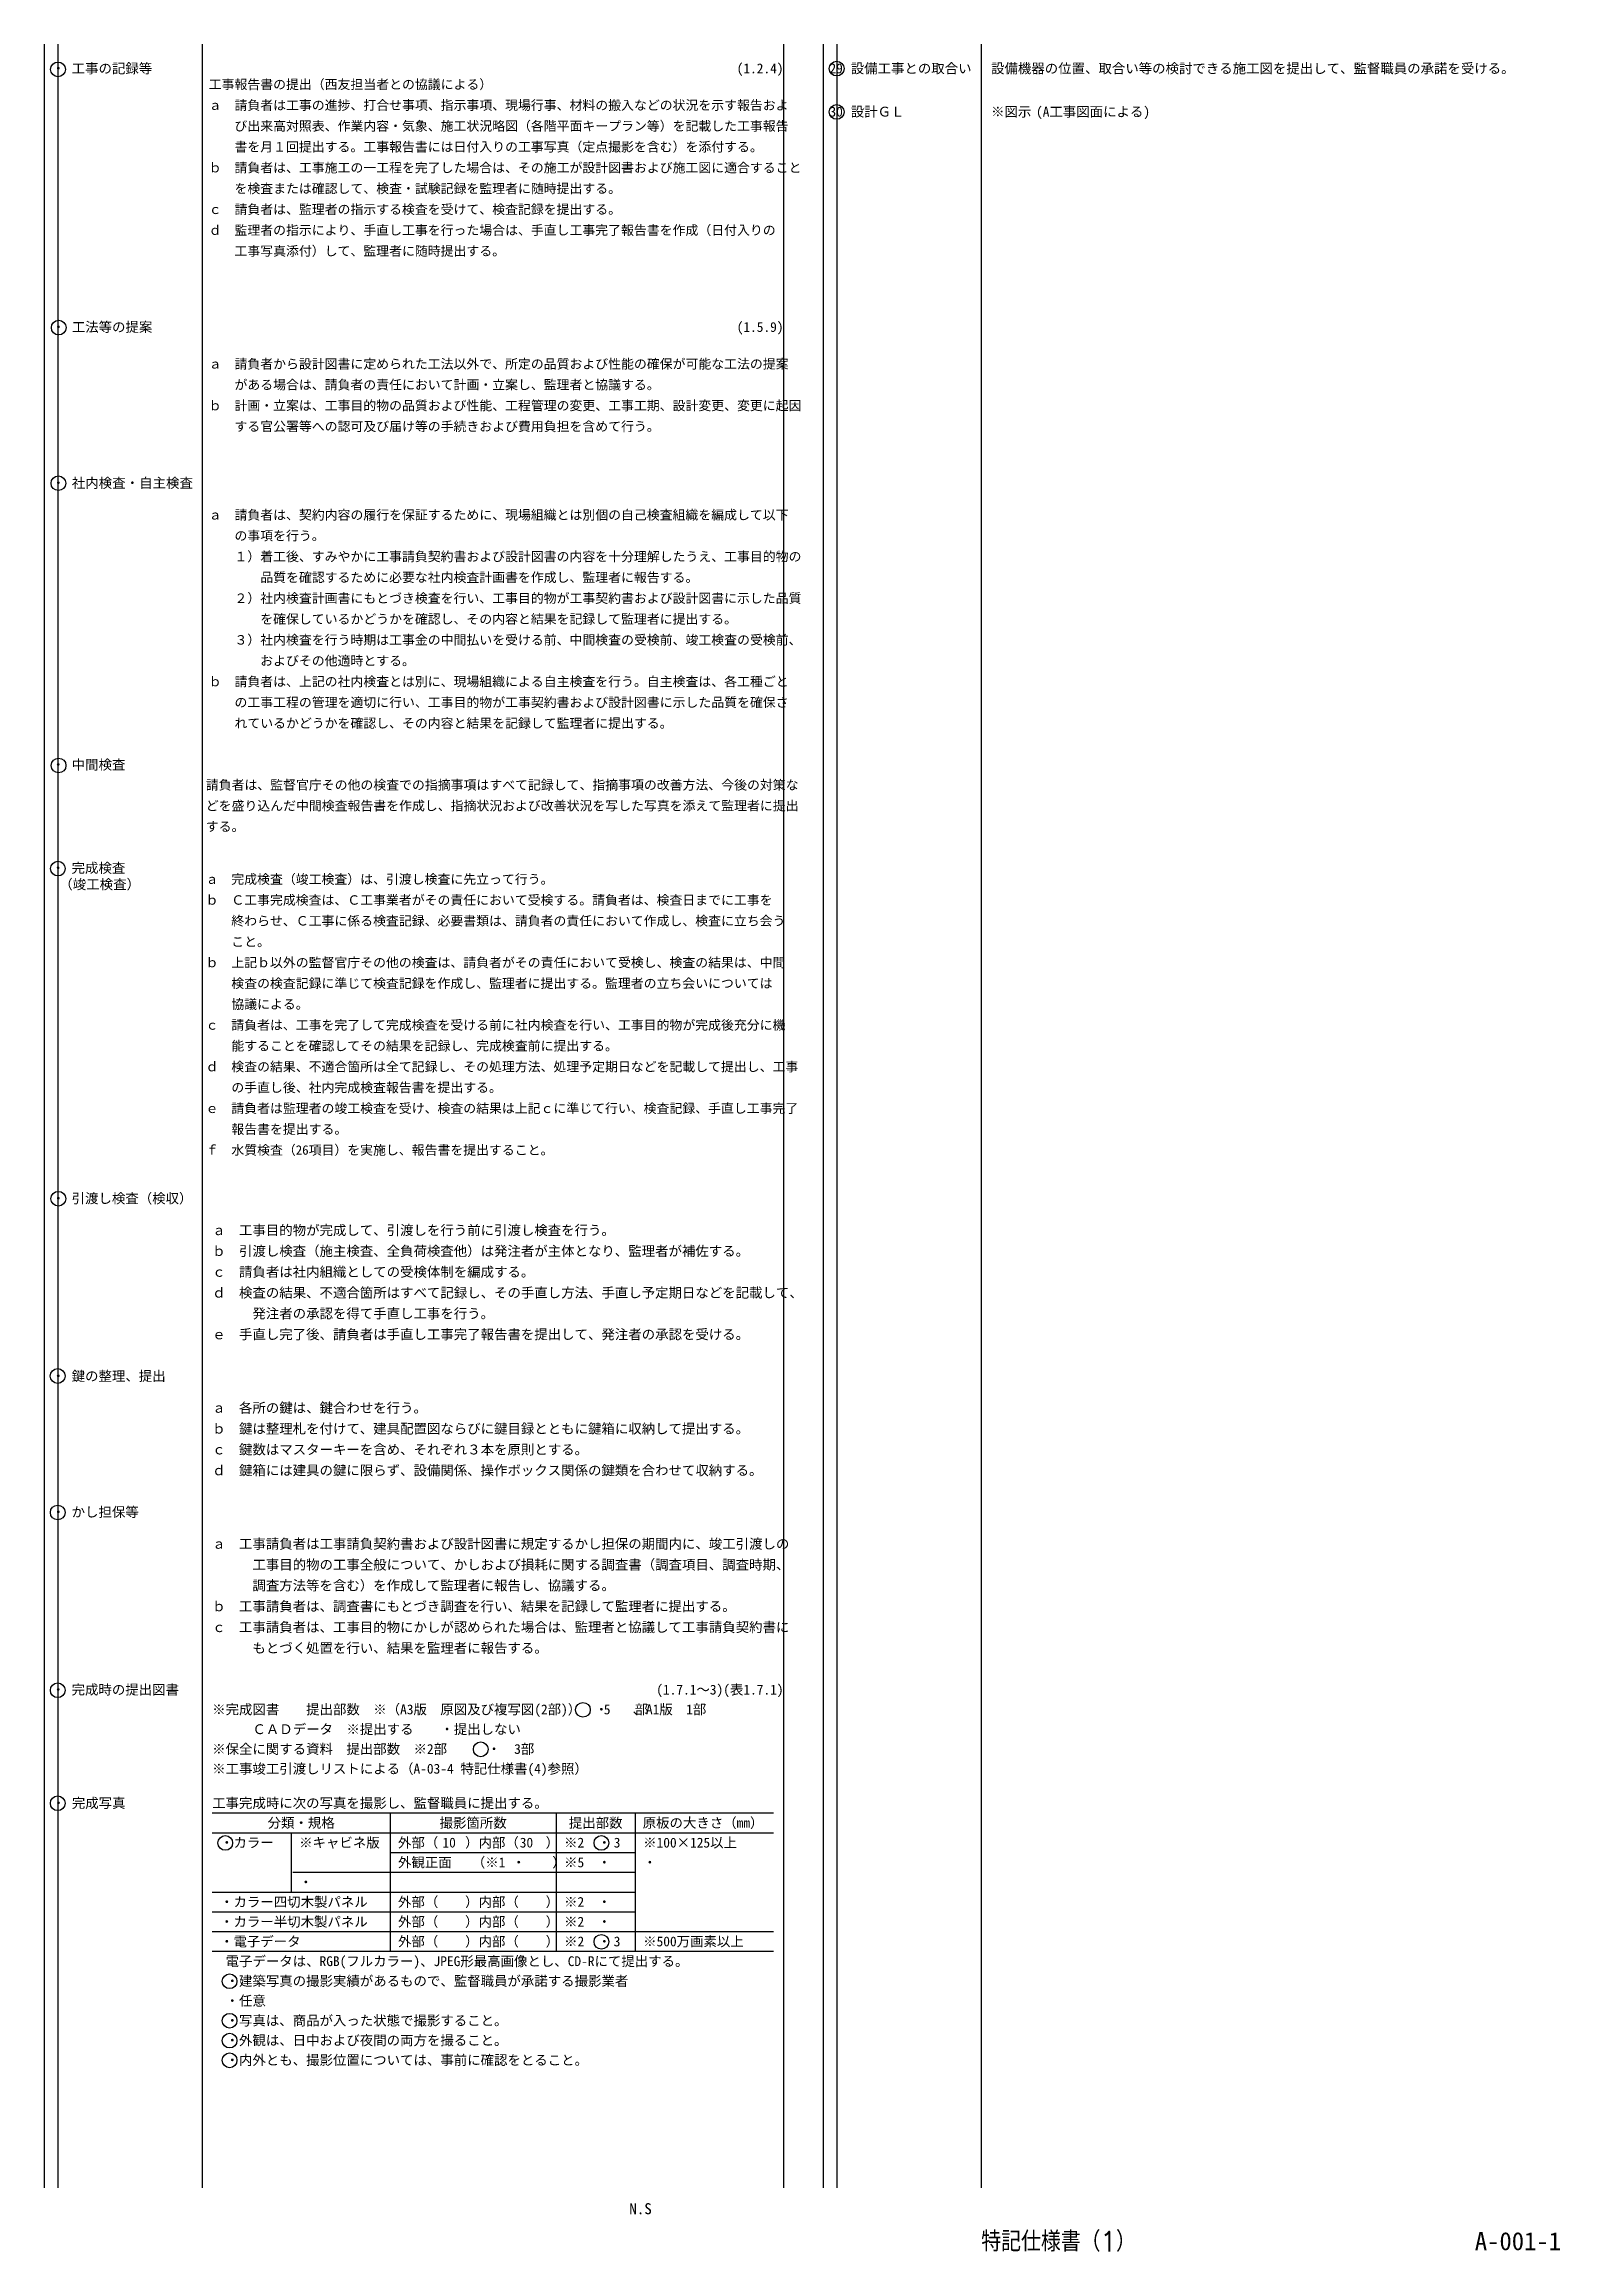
# Model space of a CAD drawing. Header units: millimetres. Extents: x 1 to 4376, y -95 to 584.
# Drawn here: x 431 to 816, y 23 to 584 of the extents above; entities that cross this region are included whole.
import ezdxf
from ezdxf.enums import TextEntityAlignment as Align

# ---------------------------------------------------------------- set-up
doc = ezdxf.new("R2010")
doc.units = ezdxf.units.MM
doc.header["$LTSCALE"] = 0.2
doc.layers.get('Defpoints').update_dxf_attribs({"color": 40})
for name, color, linetype in [('A_タイトル枠', 7, 'Continuous'), ('中枠', 6, 'Continuous'), ('文字', 7, 'Continuous'), ('文字2', 2, 'Continuous'), ('枠内記述', 3, 'Continuous'), ('表', 4, 'Continuous')]:
    doc.layers.add(name, color=color, linetype=linetype)
doc.styles.get("Standard").update_dxf_attribs({"font": 'simplex.shx', "width": 0.8, "height": 700, "bigfont": 'extfont2.shx'})
doc.styles.add('text', font='MS Gothic.ttf')
doc.styles.add('ゴシック', font='MS Gothic.ttf', dxfattribs={"height": 4})
doc.styles.add('ＭＳ ゴシック', font='MS Gothic.ttf')

msp = doc.modelspace()

# ---------------------------------------------------------------- texts
at = {"layer": 'A_タイトル枠', "color": 3, "width": 0.9}
msp.add_text('特記仕様書（1）', height=5.1, dxfattribs=at).set_placement((688.25, 25.94), align=Align.MIDDLE_CENTER)
at = {"layer": '文字', "style": 'ＭＳ ゴシック'}
for s, p in [('・ 工事の記録等', (432.43, 577.98)), ('設備工事との取合い', (635.46, 577.98)), ('設備機器の位置、取合い等の検討できる施工図を提出して、監督職員の承諾を受ける。', (671.11, 577.98)), ('設計ＧＬ', (635.46, 566.99)), ('※図示', (671.11, 566.99)), ('(A工事図面による)', (682.53, 566.99)), ('・ 工法等の提案', (432.46, 512.29)), ('・ 完成時の提出図書', (432.41, 166.12)), ('※完成図書\u3000\u3000提出部数\u3000※（A3版\u3000原図及び複写図(2部)）\u3000・\u3000\u3000部', (473.23, 161.1)), ('、A1版\u30001部', (580.02, 161.1)), ('\u3000\u3000\u3000ＣＡＤデータ\u3000※提出する\u3000\u3000・提出しない', (473.23, 156.07)), ('※保全に関する資料\u3000提出部数\u3000※2部\u3000\u3000\u3000・\u30003部', (473.23, 151.05)), ('※工事竣工引渡しリストによる（A-03-4 特記仕様書(4)参照）', (473.23, 146.03)), ('・ 完成写真', (432.47, 137.31)), ('工事完成時に次の写真を撮影し、監督職員に提出する。', (473.23, 137.31)), ('・カラー', (475.24, 127.26)), ('※キャビネ版', (495.33, 127.26)), ('外部（\u3000\u3000）内部（\u3000\u3000）', (520.44, 127.26)), ('外観正面\u3000 （※1 ・ \u3000 ）', (520.44, 122.24)), ('※2\u3000・', (562.63, 127.26)), ('※5\u3000・', (562.63, 122.24)), ('※100×125以上', (582.72, 127.26)), ('・', (582.72, 122.24)), ('・カラー四切木製パネル', (475.24, 112.2)), ('・', (495.33, 117.22)), ('外部（\u3000\u3000）内部（\u3000\u3000）', (520.44, 112.2)), ('※2\u3000・', (562.63, 112.2)), ('・カラー半切木製パネル', (475.24, 107.17)), ('外部（\u3000\u3000）内部（\u3000\u3000）', (520.44, 107.17)), ('※2\u3000・', (562.63, 107.17)), ('・電子データ', (475.24, 102.15)), ('外部（\u3000\u3000）内部（\u3000\u3000）', (520.44, 102.15)), ('※2\u3000・', (562.63, 102.15)), ('※500万画素以上', (582.72, 102.15)), ('\u3000電子データは、RGB(フルカラー)、JPEG形最高画像とし、CD-Rにて提出する。', (473.23, 97.13)), ('\u3000・建築写真の撮影実績があるもので、監督職員が承諾する撮影業者', (473.23, 92.11)), ('\u3000・任意', (473.23, 87.08)), ('\u3000・写真は、商品が入った状態で撮影すること。', (473.23, 82.06)), ('\u3000・外観は、日中および夜間の両方を撮ること。', (473.23, 77.04)), ('\u3000・内外とも、撮影位置については、事前に確認をとること。', (473.23, 72.02))]:
    msp.add_text(s, height=2.5, dxfattribs=at).set_placement(p, align=Align.MIDDLE_LEFT)
for s, p in [('(1.2.4)', (618.38, 577.98)), ('29', (633.45, 577.98)), ('30', (633.45, 566.99)), ('(1.5.9)', (618.38, 512.29)), ('(1.7.1～3)(表1.7.1)', (618.38, 166.12))]:
    msp.add_text(s, height=2.5, dxfattribs=at).set_placement(p, align=Align.MIDDLE_RIGHT)
at = {"layer": '文字', "style": 'text'}
for s, height, p in [('工事報告書の提出（西友担当者との協議による）', 2.4, (472.35, 572.73)), ('ａ\u3000請負者は工事の進捗、打合せ事項、指示事項、現場行事、材料の搬入などの状況を示す報告およ', 2.4, (472.35, 567.44)), ('\u3000\u3000び出来高対照表、作業内容・気象、施工状況略図（各階平面キープラン等）を記載した工事報告', 2.4, (472.35, 562.15)), ('\u3000\u3000書を月１回提出する。工事報告書には日付入りの工事写真（定点撮影を含む）を添付する。', 2.4, (472.35, 556.86)), ('ｂ\u3000請負者は、工事施工の一工程を完了した場合は、その施工が設計図書および施工図に適合すること', 2.4, (472.35, 551.56)), ('\u3000\u3000を検査または確認して、検査・試験記録を監理者に随時提出する。', 2.4, (472.35, 546.27)), ('ｄ\u3000監理者の指示により、手直し工事を行った場合は、手直し工事完了報告書を作成（日付入りの', 2.4, (472.35, 535.69)), ('ｃ\u3000請負者は、監理者の指示する検査を受けて、検査記録を提出する。', 2.4, (472.35, 540.98)), ('\u3000\u3000工事写真添付）して、監理者に随時提出する。', 2.4, (472.35, 530.4)), ('ａ\u3000請負者から設計図書に定められた工法以外で、所定の品質および性能の確保が可能な工法の提案', 2.4, (472.35, 501.71)), ('\u3000\u3000がある場合は、請負者の責任において計画・立案し、監理者と協議する。', 2.4, (472.35, 496.42)), ('ｂ\u3000計画・立案は、工事目的物の品質および性能、工程管理の変更、工事工期、設計変更、変更に起因', 2.4, (472.35, 491.13)), ('\u3000\u3000する官公署等への認可及び届け等の手続きおよび費用負担を含めて行う。', 2.4, (472.35, 485.83)), ('ａ\u3000請負者は、契約内容の履行を保証するために、現場組織とは別個の自己検査組織を編成して以下', 2.4, (472.35, 463.36)), ('\u3000\u3000の事項を行う。', 2.4, (472.35, 458.07)), ('\u3000\u3000１）着工後、すみやかに工事請負契約書および設計図書の内容を十分理解したうえ、工事目的物の', 2.4, (472.35, 452.78)), ('\u3000\u3000\u3000\u3000品質を確認するために必要な社内検査計画書を作成し、監理者に報告する。', 2.4, (472.35, 447.48)), ('\u3000\u3000２）社内検査計画書にもとづき検査を行い、工事目的物が工事契約書および設計図書に示した品質', 2.4, (472.35, 442.19)), ('\u3000\u3000\u3000\u3000を確保しているかどうかを確認し、その内容と結果を記録して監理者に提出する。', 2.4, (472.35, 436.9)), ('\u3000\u3000３）社内検査を行う時期は工事金の中間払いを受ける前、中間検査の受検前、竣工検査の受検前、', 2.4, (472.35, 431.61)), ('\u3000\u3000\u3000\u3000およびその他適時とする。', 2.4, (472.35, 426.31)), ('ｂ\u3000請負者は、上記の社内検査とは別に、現場組織による自主検査を行う。自主検査は、各工種ごと', 2.4, (472.35, 421.02)), ('\u3000\u3000の工事工程の管理を適切に行い、工事目的物が工事契約書および設計図書に示した品質を確保さ', 2.4, (472.35, 415.73)), ('\u3000\u3000れているかどうかを確認し、その内容と結果を記録して監理者に提出する。', 2.4, (472.35, 410.44)), ('請負者は、監督官庁その他の検査での指摘事項はすべて記録して、指摘事項の改善方法、今後の対策な', 2.4, (471.61, 394.76)), ('どを盛り込んだ中間検査報告書を作成し、指摘状況および改善状況を写した写真を添えて監理者に提出', 2.4, (471.61, 389.47)), ('する。', 2.4, (471.61, 384.18)), ('ａ\u3000完成検査（竣工検査）は、引渡し検査に先立って行う。', 2.4, (471.55, 370.81)), ('ｂ\u3000Ｃ工事完成検査は、Ｃ工事業者がその責任において受検する。請負者は、検査日までに工事を', 2.4, (471.55, 365.52)), ('\u3000\u3000終わらせ、Ｃ工事に係る検査記録、必要書類は、請負者の責任において作成し、検査に立ち会う', 2.4, (471.55, 360.23)), ('\u3000\u3000こと。', 2.4, (471.55, 354.93)), ('ｂ\u3000上記ｂ以外の監督官庁その他の検査は、請負者がその責任において受検し、検査の結果は、中間', 2.4, (471.55, 349.64)), ('\u3000\u3000検査の検査記録に準じて検査記録を作成し、監理者に提出する。監理者の立ち会いについては', 2.4, (471.55, 344.35)), ('ｃ\u3000請負者は、工事を完了して完成検査を受ける前に社内検査を行い、工事目的物が完成後充分に機', 2.4, (471.55, 333.76)), ('\u3000\u3000協議による。', 2.4, (471.55, 339.06)), ('\u3000\u3000能することを確認してその結果を記録し、完成検査前に提出する。', 2.4, (471.55, 328.47)), ('ｄ\u3000検査の結果、不適合箇所は全て記録し、その処理方法、処理予定期日などを記載して提出し、工事', 2.4, (471.55, 323.18)), ('\u3000\u3000の手直し後、社内完成検査報告書を提出する。', 2.4, (471.55, 317.89)), ('ｅ\u3000請負者は監理者の竣工検査を受け、検査の結果は上記ｃに準じて行い、検査記録、手直し工事完了', 2.4, (471.55, 312.6)), ('\u3000\u3000報告書を提出する。', 2.4, (471.55, 307.3)), ('ｆ\u3000水質検査（26項目）を実施し、報告書を提出すること。', 2.4, (471.55, 302.01)), ('ａ\u3000工事目的物が完成して、引渡しを行う前に引渡し検査を行う。', 2.5, (473.23, 281.59)), ('ｂ\u3000引渡し検査（施主検査、全負荷検査他）は発注者が主体となり、監理者が補佐する。', 2.5, (473.23, 276.3)), ('ｃ\u3000請負者は社内組織としての受検体制を編成する。', 2.5, (473.23, 271)), ('ｄ\u3000検査の結果、不適合箇所はすべて記録し、その手直し方法、手直し予定期日などを記載して、', 2.5, (473.23, 265.71)), ('ｅ\u3000手直し完了後、請負者は手直し工事完了報告書を提出して、発注者の承認を受ける。', 2.5, (473.23, 255.13)), ('\u3000\u3000\u3000発注者の承認を得て手直し工事を行う。', 2.5, (473.23, 260.42)), ('ａ\u3000各所の鍵は、鍵合わせを行う。', 2.5, (473.23, 236.46)), ('ｂ\u3000鍵は整理札を付けて、建具配置図ならびに鍵目録とともに鍵箱に収納して提出する。', 2.5, (473.23, 231.17)), ('ｃ\u3000鍵数はマスターキーを含め、それぞれ３本を原則とする。', 2.5, (473.23, 225.87)), ('ｄ\u3000鍵箱には建具の鍵に限らず、設備関係、操作ボックス関係の鍵類を合わせて収納する。', 2.5, (473.23, 220.58)), ('ａ\u3000工事請負者は工事請負契約書および設計図書に規定するかし担保の期間内に、竣工引渡しの', 2.5, (473.23, 201.91)), ('\u3000\u3000\u3000工事目的物の工事全般について、かしおよび損耗に関する調査書（調査項目、調査時期、', 2.5, (473.23, 196.62)), ('\u3000\u3000\u3000調査方法等を含む）を作成して監理者に報告し、協議する。', 2.5, (473.23, 191.33)), ('ｂ\u3000工事請負者は、調査書にもとづき調査を行い、結果を記録して監理者に提出する。', 2.5, (473.23, 186.04)), ('ｃ\u3000工事請負者は、工事目的物にかしが認められた場合は、監理者と協議して工事請負契約書に', 2.5, (473.23, 180.74)), ('\u3000\u3000\u3000もとづく処置を行い、結果を監理者に報告する。', 2.5, (473.23, 175.45))]:
    msp.add_text(s, height=height, dxfattribs=at).set_placement(p)
for s, height, p in [('・ 社内検査・自主検査', 2.5074, (432.44, 473.93)), ('・ 中間検査', 2.507, (432.41, 402.36)), ('・ 完成検査', 2.507, (432.38, 376.12)), ('\u3000\u3000（竣工検査）', 2.507, (427.55, 371.97)), ('・ 引渡し検査（検収）', 2.5, (432.42, 292.17)), ('・ 鍵の整理、提出', 2.5, (432.42, 247.04)), ('・ かし担保等', 2.5, (432.42, 212.5))]:
    msp.add_text(s, height=height, dxfattribs=at).set_placement(p, align=Align.TOP_LEFT)
at = {"layer": '文字', "style": 'ＭＳ ゴシック'}
for s, p in [('分類・規格', (495.84, 132.28)), ('撮影箇所数', (539.53, 132.28)), ('提出部数', (570.67, 132.28)), (' 原板の大きさ（mm）', (597.09, 132.28))]:
    msp.add_text(s, height=2.5, dxfattribs=at).set_placement(p, align=Align.MIDDLE_CENTER)
at = {"layer": '文字2', "style": 'ＭＳ ゴシック'}
for s, p in [('5', (572.72, 161.1)), ('10', (531.73, 127.26)), ('30', (551.37, 127.26)), ('3', (575.24, 127.26)), ('3', (575.24, 102.15))]:
    msp.add_text(s, height=2.5, dxfattribs=at).set_placement(p, align=Align.MIDDLE_LEFT)
at = {"layer": '枠内記述', "linetype": 'ByBlock', "lineweight": -2, "style": 'ゴシック'}
msp.add_text('N.S', height=2.8, dxfattribs=at).set_placement((579.2, 32.85))
at = {"layer": '枠内記述', "style": 'ゴシック'}
msp.add_text('A-001-1', height=4.6, dxfattribs=at).set_placement((794, 23.71))

# ---------------------------------------------------------------- linework, layer by layer
at = {"layer": 'Defpoints', "color": 251}
for p, q in [((434.04, 584.14), (434.04, 39.52)), ((631.92, 584.14), (631.92, 39.52))]:
    msp.add_line(p, q, dxfattribs=at)
at = {"layer": 'Defpoints'}
msp.add_circle((631.88, 566.92), 1.87, dxfattribs=at)
at = {"layer": '中枠'}
for p, q in [((430.54, 584.14), (430.54, 39.52)), ((470.72, 584.14), (470.72, 39.52)), ((618.38, 584.14), (618.38, 39.52)), ((628.42, 584.14), (628.42, 39.52)), ((668.6, 584.14), (668.6, 39.52))]:
    msp.add_line(p, q, dxfattribs=at)
at = {"layer": '文字2'}
for centre in [(434.06, 577.73), (631.88, 577.94), (434.25, 512.14), (434.17, 472.6), (434.22, 400.88), (434.03, 374.69), (434.15, 290.82), (433.98, 245.79), (434, 211.12), (434, 165.97), (567.41, 160.99), (541.45, 150.96), (434, 137.25), (476.55, 127.17), (572.11, 127.17), (572.11, 102.06), (477.65, 92.04), (477.65, 82), (477.65, 76.97), (477.65, 71.95)]:
    msp.add_circle(centre, 1.87, dxfattribs=at)
at = {"layer": '表'}
for p, q in [((473.23, 134.8), (615.87, 134.8)), ((518.44, 134.8), (518.44, 99.64)), ((560.62, 134.8), (560.62, 99.64)), ((580.71, 134.8), (580.71, 99.64)), ((473.23, 129.77), (615.87, 129.77)), ((493.32, 129.77), (493.32, 114.71)), ((518.44, 124.75), (580.71, 124.75)), ((493.68, 119.73), (580.71, 119.73)), ((473.23, 114.71), (580.71, 114.71)), ((473.23, 109.68), (580.71, 109.68)), ((473.23, 104.66), (615.87, 104.66)), ((473.23, 99.64), (615.87, 99.64))]:
    msp.add_line(p, q, dxfattribs=at)

msp.set_redraw_order([(e.dxf.handle, doc.entitydb.next_handle()) for e in msp.query("TEXT MTEXT ATTDEF DIMENSION ARC_DIMENSION")])  # texts and dimensions are drawn at this point

doc.saveas('drawing.dxf')
